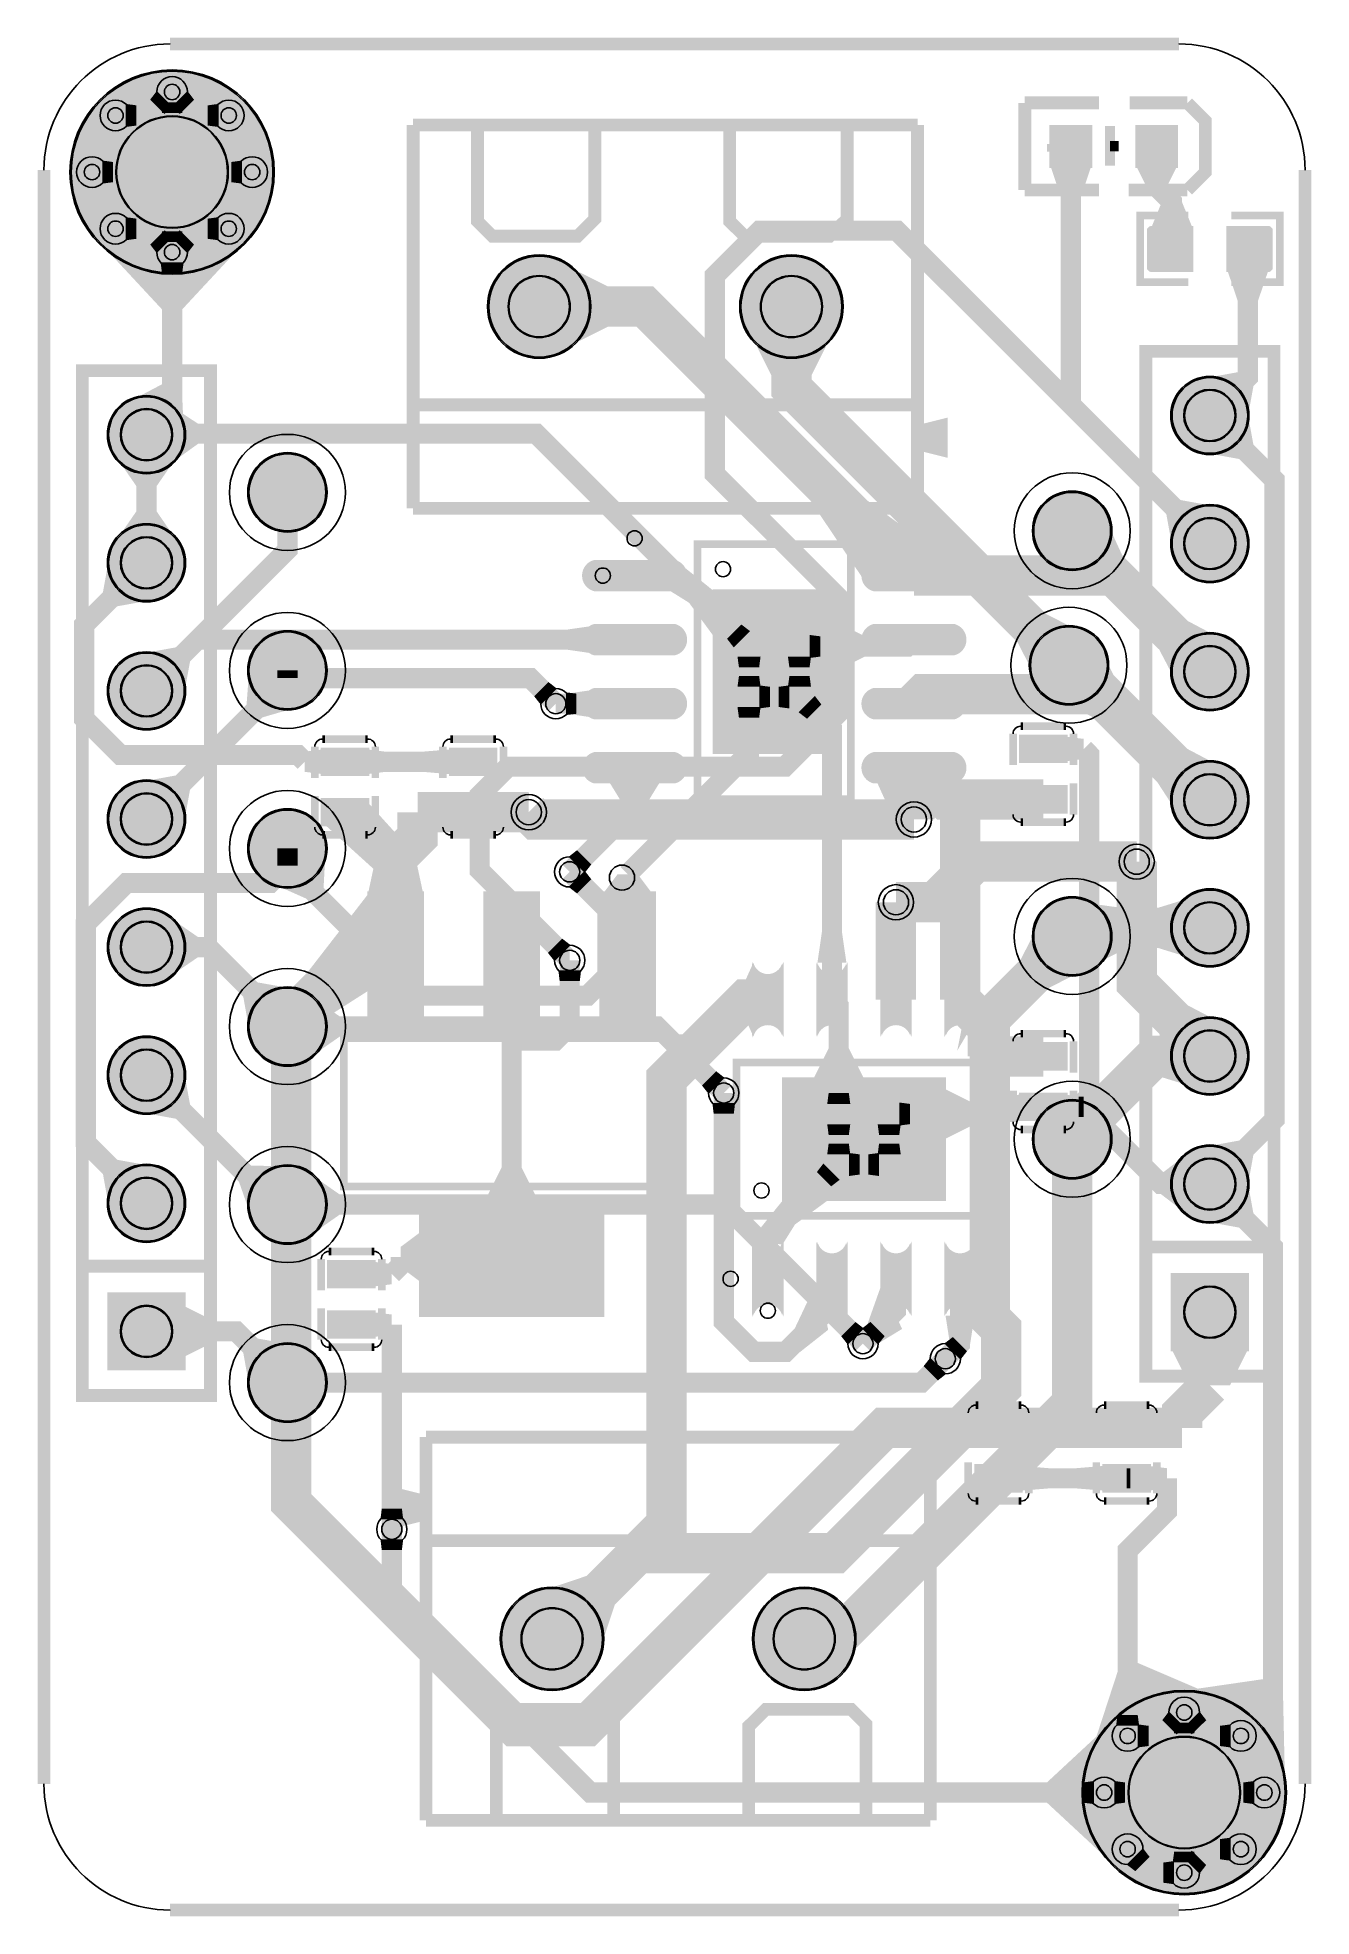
# Model space of a CAD drawing. Header units: millimetres. Extents: x -0.1 to 25.1, y -37.1 to 0.1.
import ezdxf

# ---------------------------------------------------------------- set-up
doc = ezdxf.new("R2010")
doc.units = ezdxf.units.MM
for name, color, linetype, true_color in [('BoardOutLine', 7, 'Continuous', 0xff00ff), ('BottomLayer', 7, 'Continuous', 0x0000ff), ('BottomPasteMaskLayer', 7, 'Continuous', 0x800000), ('BottomSilkLayer', 7, 'Continuous', 0x66cc33), ('BottomSolderMaskLayer', 7, 'Continuous', 0xaa00ff), ('Document', 7, 'Continuous', 0xffffff), ('Hole', 7, 'Continuous', 0x222222), ('Multi-Layer', 7, 'Continuous', 0xc0c0c0), ('TopLayer', 7, 'Continuous', 0xff0000), ('TopPasteMaskLayer', 7, 'Continuous', 0x808080), ('TopSilkLayer', 7, 'Continuous', 0xffcc00), ('TopSolderMaskLayer', 7, 'Continuous', 0x800080)]:
    doc.layers.add(name, color=color, linetype=linetype, true_color=true_color)

msp = doc.modelspace()

# ---------------------------------------------------------------- hatches: boundary and pattern name
at = {"layer": 'BottomLayer'}
for points in [[(2.559, -1.256), (2.236, -0.933), (2.105, -1.104), (2.388, -1.387)], [(2.844, -0.933), (2.521, -1.256), (2.692, -1.387), (2.975, -1.104)], [(1.619, -1.646), (1.619, -1.188), (1.832, -1.217), (1.832, -1.617)], [(3.461, -1.646), (3.461, -1.188), (3.248, -1.217), (3.248, -1.617)], [(1.154, -2.769), (1.154, -2.311), (1.367, -2.34), (1.367, -2.74)], [(3.926, -2.769), (3.926, -2.311), (3.713, -2.34), (3.713, -2.74)], [(1.619, -3.892), (1.619, -3.434), (1.832, -3.463), (1.832, -3.863)], [(2.559, -3.824), (2.236, -4.147), (2.105, -3.976), (2.388, -3.693)], [(2.844, -4.147), (2.521, -3.824), (2.692, -3.693), (2.975, -3.976)], [(3.461, -3.892), (3.461, -3.434), (3.248, -3.463), (3.248, -3.863)], [(4.04, -3.863), (1.04, -3.863), (2.34, -5.263), (2.74, -5.263)], [(2.311, -4.33), (2.769, -4.33), (2.74, -4.543), (2.34, -4.543)], [(15.568, -5.868), (14.068, -5.868), (14.418, -6.568), (15.218, -6.568)], [(2.767, -7.597), (1.791, -7.037), (2.34, -6.747), (2.74, -6.976)], [(2.539, -8.299), (2.517, -7.175), (3.049, -7.526), (3.057, -7.926)], [(4.064, -8.89, 1), (5.588, -8.89, 1)], [(19.622, -9.652, 1), (21.146, -9.652, 1)], [(20.303, -10.41), (21.145, -9.637), (21.38, -10.146), (20.79, -10.687)], [(13.997, -11.642), (13.674, -11.965), (13.543, -11.794), (13.826, -11.511)], [(19.559, -12.367), (20.368, -11.558), (19.869, -11.303), (19.304, -11.868)], [(22.365, -12.493), (23.161, -11.697), (22.675, -11.441), (22.109, -12.007)], [(4.064, -12.421, 1), (5.588, -12.421, 1)], [(19.558, -12.319, 1), (21.082, -12.319, 1)], [(20.272, -13.079), (21.081, -12.271), (21.336, -12.77), (20.771, -13.335)], [(4.952, -13.172), (4.065, -12.452), (4.016, -13.1), (4.329, -13.353)], [(10.167, -12.782), (9.849, -13.1), (9.718, -12.934), (10.001, -12.651)], [(14.179, -13.175), (14.179, -12.718), (14.393, -12.746), (14.393, -13.146)], [(14.776, -13.175), (14.776, -12.718), (14.563, -12.746), (14.563, -13.146)], [(23.095, -14.236), (22.373, -15.099), (22.073, -14.638), (22.589, -14.022)], [(1.985, -14.618), (2.781, -15.414), (2.895, -14.786), (2.613, -14.504)], [(4.064, -15.951, 1), (5.588, -15.951, 1)], [(5.112, -16.658), (4.089, -16.146), (4.295, -16.543), (4.672, -16.731)], [(5.577, -16.083), (4.602, -16.68), (5.192, -16.943), (5.543, -16.728)], [(10.721, -16.396), (10.402, -16.715), (10.569, -16.845), (10.851, -16.563)], [(19.622, -17.695, 1), (21.146, -17.695, 1)], [(20.974, -18.177), (20.787, -17.049), (21.341, -17.126), (21.473, -17.926)], [(22.618, -18.088), (22.618, -16.964), (22.093, -17.126), (22.093, -17.926)], [(2.528, -18.469), (2.528, -17.345), (3.053, -17.707), (3.053, -18.107)], [(10.441, -17.869), (10.124, -18.189), (9.992, -18.023), (10.274, -17.739)], [(19.623, -17.648), (20.431, -18.456), (19.933, -18.712), (19.367, -18.146)], [(4.065, -19.53), (4.874, -18.721), (4.234, -18.607), (3.951, -18.89)], [(4.064, -19.482, 1), (5.588, -19.482, 1)], [(5.33, -20.053), (5.33, -18.91), (5.863, -19.282), (5.863, -19.682)], [(22.618, -20.628), (22.618, -19.504), (22.093, -19.666), (22.093, -20.466)], [(1.985, -21.196), (2.781, -20.4), (2.895, -21.028), (2.613, -21.31)], [(13.495, -20.501), (13.177, -20.819), (13.046, -20.653), (13.329, -20.37)], [(19.622, -21.717, 1), (21.146, -21.717, 1)], [(1.283, -23.034), (2.079, -22.238), (1.451, -22.124), (1.169, -22.406)], [(4.755, -22.254), (4.082, -23.178), (3.868, -22.566), (4.106, -22.238)], [(4.064, -23.012, 1), (5.588, -23.012, 1)], [(15.958, -22.446), (15.958, -21.989), (16.171, -22.017), (16.171, -22.417)], [(16.555, -22.446), (16.555, -21.989), (16.341, -22.017), (16.341, -22.417)], [(5.33, -23.584), (5.33, -22.441), (5.863, -22.812), (5.863, -23.212)], [(2.782, -25.027), (2.782, -26.027), (3.382, -25.727), (3.382, -25.327)], [(4.065, -26.591), (4.874, -25.782), (4.234, -25.668), (3.951, -25.951)], [(16.254, -25.47), (15.936, -25.789), (15.805, -25.622), (16.088, -25.34)], [(4.064, -26.543, 1), (5.588, -26.543, 1)], [(17.888, -26.368), (17.57, -26.05), (17.439, -26.216), (17.722, -26.499)], [(6.671, -29.649), (7.121, -29.649), (7.096, -29.859), (6.696, -29.859)], [(22.625, -33.387), (22.302, -33.064), (22.171, -33.235), (22.454, -33.518)], [(22.91, -33.064), (22.587, -33.387), (22.758, -33.518), (23.041, -33.235)], [(21.283, -36.171), (21.283, -33.171), (19.883, -34.471), (19.883, -34.871)], [(21.685, -33.777), (21.685, -33.319), (21.898, -33.348), (21.898, -33.748)], [(23.527, -33.777), (23.527, -33.319), (23.314, -33.348), (23.314, -33.748)], [(20.816, -34.9), (20.816, -34.442), (20.603, -34.471), (20.603, -34.871)], [(21.22, -34.9), (21.22, -34.442), (21.433, -34.471), (21.433, -34.871)], [(23.992, -34.9), (23.992, -34.442), (23.779, -34.471), (23.779, -34.871)], [(23.527, -36.023), (23.527, -35.565), (23.314, -35.594), (23.314, -35.994)], [(21.787, -35.775), (21.464, -36.098), (21.635, -36.229), (21.918, -35.946)], [(22.404, -36.488), (22.404, -36.03), (22.191, -36.059), (22.191, -36.459)], [(22.91, -36.278), (22.587, -35.955), (22.758, -35.824), (23.041, -36.107)]]:
    msp.add_hatch(color=256, dxfattribs=at).paths.add_polyline_path(points)
at = {"layer": 'BottomPasteMaskLayer'}
for points in [[(4.064, -8.89, 1), (5.588, -8.89, 1)], [(19.622, -9.652, 1), (21.146, -9.652, 1)], [(4.064, -12.421, 1), (5.588, -12.421, 1)], [(19.558, -12.319, 1), (21.082, -12.319, 1)], [(4.064, -15.951, 1), (5.588, -15.951, 1)], [(19.622, -17.695, 1), (21.146, -17.695, 1)], [(4.064, -19.482, 1), (5.588, -19.482, 1)], [(19.622, -21.717, 1), (21.146, -21.717, 1)], [(4.064, -23.012, 1), (5.588, -23.012, 1)], [(4.064, -26.543, 1), (5.588, -26.543, 1)]]:
    msp.add_hatch(color=256, dxfattribs=at).paths.add_polyline_path(points)
at = {"layer": 'BottomSolderMaskLayer'}
for points in [[(0.515, -2.54, 1), (4.565, -2.54, 1)], [(2.235, -0.952, 1), (2.845, -0.952, 1)], [(1.112, -1.417, 1), (1.722, -1.417, 1)], [(3.358, -1.417, 1), (3.968, -1.417, 1)], [(0.647, -2.54, 1), (1.257, -2.54, 1)], [(3.823, -2.54, 1), (4.433, -2.54, 1)], [(1.112, -3.663, 1), (1.722, -3.663, 1)], [(3.358, -3.663, 1), (3.968, -3.663, 1)], [(2.235, -4.128, 1), (2.845, -4.128, 1)], [(8.793, -5.207, 1), (10.844, -5.207, 1)], [(13.793, -5.207, 1), (15.844, -5.207, 1)], [(22.339, -7.366, 1), (23.889, -7.366, 1)], [(1.257, -7.747, 1), (2.807, -7.747, 1)], [(4.039, -8.89, 1), (5.613, -8.89, 1)], [(19.596, -9.652, 1), (21.171, -9.652, 1)], [(22.339, -9.906, 1), (23.889, -9.906, 1)], [(1.257, -10.287, 1), (2.807, -10.287, 1)], [(19.533, -12.319, 1), (21.107, -12.319, 1)], [(4.039, -12.421, 1), (5.613, -12.421, 1)], [(22.339, -12.446, 1), (23.889, -12.446, 1)], [(1.257, -12.827, 1), (2.807, -12.827, 1)], [(22.339, -14.986, 1), (23.889, -14.986, 1)], [(1.257, -15.367, 1), (2.807, -15.367, 1)], [(4.039, -15.951, 1), (5.613, -15.951, 1)], [(22.339, -17.526, 1), (23.889, -17.526, 1)], [(1.257, -17.907, 1), (2.807, -17.907, 1)], [(19.596, -17.695, 1), (21.171, -17.695, 1)], [(4.039, -19.482, 1), (5.613, -19.482, 1)], [(22.339, -20.066, 1), (23.889, -20.066, 1)], [(1.257, -20.447, 1), (2.807, -20.447, 1)], [(19.596, -21.717, 1), (21.171, -21.717, 1)], [(22.339, -22.606, 1), (23.889, -22.606, 1)], [(1.257, -22.987, 1), (2.807, -22.987, 1)], [(4.039, -23.012, 1), (5.613, -23.012, 1)], [(22.339, -25.921), (22.339, -24.371), (23.889, -24.371), (23.889, -25.921)], [(1.257, -26.302), (1.257, -24.752), (2.807, -24.752), (2.807, -26.302)], [(4.039, -26.543, 1), (5.613, -26.543, 1)], [(9.047, -31.623, 1), (11.098, -31.623, 1)], [(14.047, -31.623, 1), (16.098, -31.623, 1)], [(20.581, -34.671, 1), (24.631, -34.671, 1)], [(22.301, -33.083, 1), (22.911, -33.083, 1)], [(21.178, -33.548, 1), (21.788, -33.548, 1)], [(23.424, -33.548, 1), (24.034, -33.548, 1)], [(20.713, -34.671, 1), (21.323, -34.671, 1)], [(23.889, -34.671, 1), (24.499, -34.671, 1)], [(21.178, -35.794, 1), (21.788, -35.794, 1)], [(23.424, -35.794, 1), (24.034, -35.794, 1)], [(22.301, -36.259, 1), (22.911, -36.259, 1)]]:
    msp.add_hatch(color=256, dxfattribs=at).paths.add_polyline_path(points)
at = {"layer": 'Document'}
for points in [[(8.548, -1.524), (8.548, -3.556), (8.802, -3.81), (10.707, -3.81), (10.961, -3.556), (10.961, -1.524), (10.834, -1.524), (10.834, -3.429), (10.58, -3.683), (8.929, -3.683), (8.675, -3.429), (8.675, -1.524)], [(13.548, -1.524), (13.548, -3.556), (13.802, -3.81), (15.707, -3.81), (15.961, -3.556), (15.961, -1.524), (15.834, -1.524), (15.834, -3.429), (15.58, -3.683), (13.929, -3.683), (13.675, -3.429), (13.675, -1.524)], [(20.273, -1.757), (20.273, -2.417), (20.121, -2.417), (20.121, -1.757)], [(20.549, -2.134), (19.888, -2.134), (19.888, -1.981), (20.549, -1.981)], [(22.402, -2.082), (21.742, -2.082), (21.742, -1.929), (22.402, -1.929)], [(17.318, -7.557), (17.918, -7.407), (17.918, -8.207), (17.318, -8.057)], [(7.572, -29.273), (6.972, -29.423), (6.972, -28.623), (7.572, -28.773)], [(11.342, -35.306), (11.342, -33.274), (11.088, -33.02), (9.183, -33.02), (8.929, -33.274), (8.929, -35.306), (9.056, -35.306), (9.056, -33.401), (9.31, -33.147), (10.961, -33.147), (11.215, -33.401), (11.215, -35.306)], [(16.342, -35.306), (16.342, -33.274), (16.088, -33.02), (14.183, -33.02), (13.929, -33.274), (13.929, -35.306), (14.056, -35.306), (14.056, -33.401), (14.31, -33.147), (15.961, -33.147), (16.215, -33.401), (16.215, -35.306)]]:
    msp.add_hatch(color=256, dxfattribs=at).paths.add_polyline_path(points)
at = {"layer": 'Multi-Layer'}
for points in [[(0.54, -2.54, 1), (4.54, -2.54, 1)], [(2.235, -0.952, 1), (2.845, -0.952, 1)], [(1.112, -1.417, 1), (1.722, -1.417, 1)], [(3.358, -1.417, 1), (3.968, -1.417, 1)], [(0.647, -2.54, 1), (1.257, -2.54, 1)], [(3.823, -2.54, 1), (4.433, -2.54, 1)], [(1.112, -3.663, 1), (1.722, -3.663, 1)], [(3.358, -3.663, 1), (3.968, -3.663, 1)], [(2.235, -4.128, 1), (2.845, -4.128, 1)], [(8.818, -5.207, 1), (10.818, -5.207, 1)], [(13.818, -5.207, 1), (15.818, -5.207, 1)], [(22.364, -7.366, 1), (23.864, -7.366, 1)], [(1.282, -7.747, 1), (2.782, -7.747, 1)], [(22.364, -9.906, 1), (23.864, -9.906, 1)], [(1.282, -10.287, 1), (2.782, -10.287, 1)], [(22.364, -12.446, 1), (23.864, -12.446, 1)], [(1.282, -12.827, 1), (2.782, -12.827, 1)], [(22.364, -14.986, 1), (23.864, -14.986, 1)], [(1.282, -15.367, 1), (2.782, -15.367, 1)], [(22.364, -17.526, 1), (23.864, -17.526, 1)], [(1.282, -17.907, 1), (2.782, -17.907, 1)], [(22.364, -20.066, 1), (23.864, -20.066, 1)], [(1.282, -20.447, 1), (2.782, -20.447, 1)], [(22.364, -22.606, 1), (23.864, -22.606, 1)], [(1.282, -22.987, 1), (2.782, -22.987, 1)], [(22.364, -25.896), (22.364, -24.396), (23.864, -24.396), (23.864, -25.896)], [(1.282, -26.277), (1.282, -24.777), (2.782, -24.777), (2.782, -26.277)], [(9.072, -31.623, 1), (11.072, -31.623, 1)], [(14.072, -31.623, 1), (16.072, -31.623, 1)], [(20.606, -34.671, 1), (24.606, -34.671, 1)], [(22.301, -33.083, 1), (22.911, -33.083, 1)], [(21.178, -33.548, 1), (21.788, -33.548, 1)], [(23.424, -33.548, 1), (24.034, -33.548, 1)], [(20.713, -34.671, 1), (21.323, -34.671, 1)], [(23.889, -34.671, 1), (24.499, -34.671, 1)], [(21.178, -35.794, 1), (21.788, -35.794, 1)], [(23.424, -35.794, 1), (24.034, -35.794, 1)], [(22.301, -36.259, 1), (22.911, -36.259, 1)]]:
    msp.add_hatch(color=256, dxfattribs=at).paths.add_polyline_path(points)
at = {"layer": 'TopLayer'}
for points in [[(2.311, -1.154), (2.769, -1.154), (2.74, -1.367), (2.34, -1.367)], [(20.758, -1.632), (20.758, -2.432), (19.958, -2.432), (19.958, -1.632)], [(22.46, -1.632), (22.46, -2.432), (21.66, -2.432), (21.66, -1.632)], [(20.758, -2.432), (19.958, -2.432), (20.158, -3.032), (20.558, -3.032)], [(22.46, -2.432), (21.66, -2.432), (21.86, -2.833), (22.26, -2.833)], [(21.957, -3.632), (22.764, -3.632), (22.561, -3.133), (22.161, -3.133)], [(2.311, -3.926), (2.769, -3.926), (2.74, -3.713), (2.34, -3.713)], [(22.764, -3.632), (22.764, -4.496), (21.958, -4.496), (21.958, -3.632)], [(23.464, -3.632), (23.464, -4.496), (24.27, -4.496), (24.27, -3.632)], [(10.48, -5.957), (10.48, -4.457), (11.18, -4.807), (11.18, -5.607)], [(23.464, -4.496), (24.271, -4.496), (24.067, -5.096), (23.667, -5.096)], [(23.067, -6.617), (23.863, -7.413), (23.977, -6.785), (23.695, -6.503)], [(23.067, -8.115), (23.863, -7.319), (23.977, -7.947), (23.695, -8.229)], [(2.594, -8.243), (1.47, -8.243), (1.832, -8.768), (2.232, -8.768)], [(2.594, -9.791), (1.47, -9.791), (1.832, -9.266), (2.232, -9.266)], [(16.234, -10.597), (17.96, -10.254), (16.326, -9.054), (15.194, -9.054)], [(22.365, -9.953), (23.161, -9.157), (22.533, -9.043), (22.251, -9.325)], [(1.283, -10.24), (2.079, -11.036), (1.451, -11.15), (1.169, -10.868)], [(12.441, -10.254, -0.785398), (12.441, -10.828), (10.977, -10.828, -0.785398), (10.977, -10.254)], [(12.495, -10.259), (12.386, -10.828), (12.895, -11.146), (13.106, -10.791)], [(13.278, -11.746), (13.278, -10.846), (12.678, -10.363), (12.678, -10.929)], [(17.979, -10.254, -0.785398), (17.979, -10.828), (16.515, -10.828, -0.785398), (16.515, -10.254)], [(15.678, -10.846), (15.678, -14.046), (13.278, -14.046), (13.278, -10.846)], [(10.977, -12.098), (10.977, -11.524), (10.377, -11.611), (10.377, -12.011)], [(12.441, -11.524, -0.785398), (12.441, -12.098), (10.977, -12.098, -0.785398), (10.977, -11.524)], [(13.997, -11.642), (13.674, -11.965), (13.543, -11.794), (13.826, -11.511)], [(15.678, -11.446), (15.678, -12.446), (16.278, -12.146), (16.278, -11.746)], [(17.979, -11.524, -0.785398), (17.979, -12.098), (16.515, -12.098, -0.785398), (16.515, -11.524)], [(22.365, -12.493), (23.161, -11.697), (22.675, -11.441), (22.109, -12.007)], [(15.179, -12.175), (15.179, -11.718), (15.393, -11.746), (15.393, -12.146)], [(1.985, -12.078), (2.781, -12.874), (2.895, -12.246), (2.613, -11.964)], [(13.749, -12.148), (14.206, -12.148), (14.178, -12.361), (13.778, -12.361)], [(14.749, -12.148), (15.206, -12.148), (15.178, -12.361), (14.778, -12.361)], [(13.749, -12.745), (14.206, -12.745), (14.178, -12.531), (13.778, -12.531)], [(14.749, -12.745), (15.206, -12.745), (15.178, -12.531), (14.778, -12.531)], [(10.347, -13.306), (10.347, -12.856), (10.557, -12.881), (10.557, -13.281)], [(10.977, -13.368), (10.977, -12.794), (10.377, -12.881), (10.377, -13.281)], [(12.441, -12.794, -0.785398), (12.441, -13.368), (10.977, -13.368, -0.785398), (10.977, -12.794)], [(15.282, -12.927), (14.959, -13.25), (15.13, -13.381), (15.413, -13.098)], [(17.979, -12.794, -0.785398), (17.979, -13.368), (16.515, -13.368, -0.785398), (16.515, -12.794)], [(13.749, -13.148), (14.206, -13.148), (14.178, -13.361), (13.778, -13.361)], [(20.212, -13.728), (20.212, -14.228), (19.412, -14.228), (19.412, -13.728)], [(20.211, -13.729), (20.211, -14.229), (20.613, -14.178), (20.613, -13.778)], [(5.568, -14.483), (5.568, -13.983), (5.169, -14.032), (5.169, -14.432)], [(5.569, -14.482), (5.569, -13.982), (6.369, -13.982), (6.369, -14.482)], [(6.368, -13.983), (6.368, -14.483), (6.77, -14.432), (6.77, -14.032)], [(8.108, -14.483), (8.108, -13.983), (7.508, -14.032), (7.508, -14.432)], [(8.909, -13.982), (8.909, -14.482), (8.109, -14.482), (8.109, -13.982)], [(12.441, -14.064, -0.785398), (12.441, -14.638), (10.977, -14.638, -0.785398), (10.977, -14.064)], [(14.478, -14.046), (13.478, -14.046), (13.778, -14.055), (14.178, -14.055)], [(17.979, -14.064, -0.785398), (17.979, -14.638), (16.515, -14.638, -0.785398), (16.515, -14.064)], [(22.365, -15.033), (23.161, -14.237), (22.675, -13.981), (22.109, -14.547)], [(18.261, -14.295), (16.534, -14.638), (17.309, -14.978), (18.157, -14.695)], [(12.209, -14.638), (11.209, -14.638), (11.509, -15.127), (11.909, -15.127)], [(17.979, -14.638), (16.515, -14.638), (16.847, -15.375), (17.647, -15.375)], [(20.212, -14.728), (20.212, -15.228), (19.412, -15.228), (19.412, -14.728)], [(6.368, -14.981), (5.568, -15.481), (6.491, -16.319), (7.187, -15.884)], [(5.569, -15.482), (5.569, -14.982), (6.369, -14.982), (6.369, -15.482)], [(8.909, -14.982), (8.909, -15.482), (8.109, -15.482), (8.109, -14.982)], [(10.721, -16.434), (10.402, -16.116), (10.569, -15.985), (10.851, -16.268)], [(6.421, -16.862), (7.521, -16.862), (7.371, -16.161), (6.571, -16.161)], [(11.071, -16.862), (12.071, -16.862), (11.771, -16.462), (11.371, -16.462)], [(6.421, -18.778), (6.421, -16.862), (5.221, -18.412), (5.221, -19.544)], [(6.421, -19.362), (6.421, -16.862), (7.521, -16.862), (7.521, -19.362)], [(8.721, -19.362), (8.721, -16.862), (9.821, -16.862), (9.821, -19.362)], [(11.021, -19.362), (11.021, -16.862), (12.121, -16.862), (12.121, -19.362)], [(15.908, -18.216), (15.334, -18.216), (15.421, -17.616), (15.821, -17.616)], [(14.064, -19.68), (14.064, -18.216), (13.914, -18.548), (13.914, -19.348)], [(14.638, -18.216, -0.785398), (14.064, -18.216), (14.064, -19.68, -0.785398), (14.638, -19.68)], [(15.908, -18.216, -0.785398), (15.334, -18.216), (15.334, -19.68, -0.785398), (15.908, -19.68)], [(17.178, -18.216, -0.785398), (16.604, -18.216), (16.604, -19.68, -0.785398), (17.178, -19.68)], [(18.448, -18.216, -0.785398), (17.874, -18.216), (17.874, -19.68, -0.785398), (18.448, -19.68)], [(18.105, -19.961), (18.448, -18.235), (18.433, -19.405), (18.105, -19.961)], [(10.198, -18.367), (10.648, -18.367), (10.623, -18.577), (10.223, -18.577)], [(18.429, -19.781), (18.433, -19.405), (18.712, -18.933), (18.429, -19.781)], [(9.771, -19.362), (8.771, -19.362), (9.071, -19.763), (9.471, -19.763)], [(9.771, -19.362), (8.771, -19.362), (9.071, -19.763), (9.471, -19.763)], [(22.365, -20.113), (23.161, -19.317), (22.675, -19.061), (22.109, -19.627)], [(15.256, -20.517), (16.256, -20.517), (15.956, -19.917), (15.556, -19.917)], [(19.412, -20.324), (19.412, -19.824), (20.212, -19.824), (20.212, -20.324)], [(14.656, -20.517), (17.856, -20.517), (17.856, -22.917), (14.656, -22.917)], [(15.528, -21.016), (15.985, -21.016), (15.956, -20.802), (15.556, -20.802)], [(17.856, -20.717), (17.856, -21.717), (18.456, -21.417), (18.456, -21.017)], [(19.413, -21.323), (19.413, -20.823), (19.012, -20.874), (19.012, -21.274)], [(19.412, -21.324), (19.412, -20.824), (20.212, -20.824), (20.212, -21.324)], [(20.213, -20.823), (20.213, -21.323), (20.512, -21.274), (20.512, -20.874)], [(13.251, -20.998), (13.701, -20.998), (13.676, -21.208), (13.276, -21.208)], [(16.958, -21.446), (16.958, -20.989), (17.171, -21.017), (17.171, -21.417)], [(15.528, -21.419), (15.985, -21.419), (15.956, -21.632), (15.556, -21.632)], [(16.528, -21.419), (16.985, -21.419), (16.956, -21.632), (16.556, -21.632)], [(15.528, -22.016), (15.985, -22.016), (15.956, -21.802), (15.556, -21.802)], [(16.528, -22.016), (16.985, -22.016), (16.956, -21.802), (16.556, -21.802)], [(23.067, -21.857), (23.863, -22.653), (23.977, -22.025), (23.695, -21.743)], [(8.771, -22.882), (9.771, -22.882), (9.471, -22.282), (9.071, -22.282)], [(15.775, -22.521), (15.452, -22.198), (15.321, -22.369), (15.604, -22.652)], [(22.618, -23.168), (22.618, -22.044), (22.145, -22.406), (22.145, -22.806)], [(23.067, -23.355), (23.863, -22.559), (23.977, -23.187), (23.695, -23.469)], [(7.471, -22.882), (11.071, -22.882), (11.071, -25.222), (7.471, -25.222)], [(14.069, -23.7), (14.638, -23.809), (14.956, -23.3), (14.601, -23.089)], [(15.556, -22.917), (14.656, -22.917), (14.173, -23.517), (14.739, -23.517)], [(7.471, -24.552), (7.471, -23.552), (7.07, -23.852), (7.07, -24.252)], [(14.638, -23.754, -0.785398), (14.064, -23.754), (14.064, -25.218, -0.785398), (14.638, -25.218)], [(15.908, -23.754, -0.785398), (15.334, -23.754), (15.334, -25.218, -0.785398), (15.908, -25.218)], [(17.178, -23.754, -0.785398), (16.604, -23.754), (16.604, -25.218, -0.785398), (17.178, -25.218)], [(18.448, -23.754, -0.785398), (17.874, -23.754), (17.874, -25.218, -0.785398), (18.448, -25.218)], [(6.496, -24.142), (6.496, -24.642), (5.696, -24.642), (5.696, -24.142)], [(6.496, -24.142), (6.496, -24.642), (6.896, -24.592), (6.896, -24.192)], [(15.547, -25.495), (15.334, -24.518), (14.883, -25.471), (14.963, -25.956)], [(17.012, -25.479), (16.604, -24.598), (16.317, -25.406), (16.496, -25.792)], [(6.496, -25.142), (6.496, -25.642), (5.696, -25.642), (5.696, -25.142)], [(6.496, -25.142), (6.496, -25.642), (6.896, -25.592), (6.896, -25.192)], [(18.448, -25.218), (17.874, -25.218), (17.961, -25.777), (18.361, -25.777)], [(16.535, -25.789), (16.217, -25.47), (16.383, -25.34), (16.666, -25.622)], [(18.169, -26.088), (17.85, -25.769), (18.017, -25.639), (18.299, -25.921)], [(23.864, -25.896), (22.364, -25.896), (22.714, -26.597), (23.514, -26.597)], [(19.323, -27.19), (19.323, -27.69), (18.523, -27.69), (18.523, -27.19)], [(21.863, -27.19), (21.863, -27.69), (21.063, -27.69), (21.063, -27.19)], [(19.323, -28.19), (19.323, -28.69), (18.523, -28.69), (18.523, -28.19)], [(19.322, -28.189), (19.322, -28.689), (19.922, -28.64), (19.922, -28.24)], [(21.062, -28.689), (21.062, -28.189), (20.462, -28.24), (20.462, -28.64)], [(21.863, -28.19), (21.863, -28.69), (21.063, -28.69), (21.063, -28.19)], [(21.862, -28.189), (21.862, -28.689), (22.264, -28.64), (22.264, -28.24)], [(6.671, -29.253), (7.121, -29.253), (7.096, -29.043), (6.696, -29.043)], [(10.01, -30.625), (11.07, -31.686), (11.318, -30.943), (10.752, -30.377)], [(23.427, -32.847), (20.694, -34.084), (21.283, -32.281), (21.683, -32.1)], [(24.606, -34.63), (22.315, -32.692), (24.165, -32.423), (24.565, -32.761)], [(21.254, -33.346), (21.712, -33.346), (21.683, -33.133), (21.283, -33.133)], [(22.377, -33.285), (22.835, -33.285), (22.806, -33.498), (22.406, -33.498)], [(24.068, -34.393), (24.485, -34.581), (24.565, -34.383), (24.165, -34.202)], [(22.377, -36.057), (22.835, -36.057), (22.806, -35.844), (22.406, -35.844)]]:
    msp.add_hatch(color=256, dxfattribs=at).paths.add_polyline_path(points)
at = {"layer": 'TopPasteMaskLayer'}
for points in [[(20.758, -1.632), (20.758, -2.432), (19.958, -2.432), (19.958, -1.632)], [(22.46, -1.632), (22.46, -2.432), (21.66, -2.432), (21.66, -1.632)], [(21.919, -4.514), (22.719, -4.514), (22.769, -4.464), (22.769, -4.236), (22.399, -4.236), (22.399, -3.906), (22.769, -3.906), (22.769, -3.664), (22.719, -3.614), (21.919, -3.614), (21.869, -3.664), (21.869, -4.464)], [(23.469, -4.464), (23.469, -4.236), (23.849, -4.236), (23.849, -3.906), (23.469, -3.906), (23.469, -3.664), (23.519, -3.614), (24.309, -3.614), (24.359, -3.664), (24.359, -4.464), (24.309, -4.514), (23.519, -4.514)], [(12.441, -10.254, -0.785398), (12.441, -10.828), (10.977, -10.828, -0.785398), (10.977, -10.254)], [(17.979, -10.254, -0.785398), (17.979, -10.828), (16.515, -10.828, -0.785398), (16.515, -10.254)], [(15.678, -10.846), (15.678, -14.046), (13.278, -14.046), (13.278, -10.846)], [(12.441, -11.524, -0.785398), (12.441, -12.098), (10.977, -12.098, -0.785398), (10.977, -11.524)], [(17.979, -11.524, -0.785398), (17.979, -12.098), (16.515, -12.098, -0.785398), (16.515, -11.524)], [(12.441, -12.794, -0.785398), (12.441, -13.368), (10.977, -13.368, -0.785398), (10.977, -12.794)], [(17.979, -12.794, -0.785398), (17.979, -13.368), (16.515, -13.368, -0.785398), (16.515, -12.794)], [(20.212, -13.728), (20.212, -14.228), (19.412, -14.228), (19.412, -13.728)], [(5.569, -14.482), (5.569, -13.982), (6.369, -13.982), (6.369, -14.482)], [(8.909, -13.982), (8.909, -14.482), (8.109, -14.482), (8.109, -13.982)], [(12.441, -14.064, -0.785398), (12.441, -14.638), (10.977, -14.638, -0.785398), (10.977, -14.064)], [(17.979, -14.064, -0.785398), (17.979, -14.638), (16.515, -14.638, -0.785398), (16.515, -14.064)], [(20.212, -14.728), (20.212, -15.228), (19.412, -15.228), (19.412, -14.728)], [(5.569, -15.482), (5.569, -14.982), (6.369, -14.982), (6.369, -15.482)], [(8.909, -14.982), (8.909, -15.482), (8.109, -15.482), (8.109, -14.982)], [(6.421, -19.362), (6.421, -16.862), (7.521, -16.862), (7.521, -19.362)], [(8.721, -19.362), (8.721, -16.862), (9.821, -16.862), (9.821, -19.362)], [(11.021, -19.362), (11.021, -16.862), (12.121, -16.862), (12.121, -19.362)], [(14.638, -18.216, -0.785398), (14.064, -18.216), (14.064, -19.68, -0.785398), (14.638, -19.68)], [(15.908, -18.216, -0.785398), (15.334, -18.216), (15.334, -19.68, -0.785398), (15.908, -19.68)], [(17.178, -18.216, -0.785398), (16.604, -18.216), (16.604, -19.68, -0.785398), (17.178, -19.68)], [(18.448, -18.216, -0.785398), (17.874, -18.216), (17.874, -19.68, -0.785398), (18.448, -19.68)], [(19.412, -20.324), (19.412, -19.824), (20.212, -19.824), (20.212, -20.324)], [(14.656, -20.517), (17.856, -20.517), (17.856, -22.917), (14.656, -22.917)], [(19.412, -21.324), (19.412, -20.824), (20.212, -20.824), (20.212, -21.324)], [(7.471, -22.882), (11.071, -22.882), (11.071, -25.222), (7.471, -25.222)], [(14.638, -23.754, -0.785398), (14.064, -23.754), (14.064, -25.218, -0.785398), (14.638, -25.218)], [(15.908, -23.754, -0.785398), (15.334, -23.754), (15.334, -25.218, -0.785398), (15.908, -25.218)], [(17.178, -23.754, -0.785398), (16.604, -23.754), (16.604, -25.218, -0.785398), (17.178, -25.218)], [(18.448, -23.754, -0.785398), (17.874, -23.754), (17.874, -25.218, -0.785398), (18.448, -25.218)], [(6.496, -24.142), (6.496, -24.642), (5.696, -24.642), (5.696, -24.142)], [(6.496, -25.142), (6.496, -25.642), (5.696, -25.642), (5.696, -25.142)], [(19.323, -27.19), (19.323, -27.69), (18.523, -27.69), (18.523, -27.19)], [(21.863, -27.19), (21.863, -27.69), (21.063, -27.69), (21.063, -27.19)], [(19.323, -28.19), (19.323, -28.69), (18.523, -28.69), (18.523, -28.19)], [(21.863, -28.19), (21.863, -28.69), (21.063, -28.69), (21.063, -28.19)]]:
    msp.add_hatch(color=256, dxfattribs=at).paths.add_polyline_path(points)
at = {"layer": 'TopSilkLayer'}
for points in [[(17.318, -7.557), (17.918, -7.407), (17.918, -8.207), (17.318, -8.057)], [(7.572, -29.273), (6.972, -29.423), (6.972, -28.623), (7.572, -28.773)]]:
    msp.add_hatch(color=256, dxfattribs=at).paths.add_polyline_path(points)
at = {"layer": 'TopSolderMaskLayer'}
for points in [[(0.515, -2.54, 1), (4.565, -2.54, 1)], [(2.235, -0.952, 1), (2.845, -0.952, 1)], [(1.112, -1.417, 1), (1.722, -1.417, 1)], [(3.358, -1.417, 1), (3.968, -1.417, 1)], [(20.783, -1.607), (20.783, -2.457), (19.933, -2.457), (19.933, -1.607)], [(22.485, -1.607), (22.485, -2.457), (21.635, -2.457), (21.635, -1.607)], [(0.647, -2.54, 1), (1.257, -2.54, 1)], [(3.823, -2.54, 1), (4.433, -2.54, 1)], [(1.112, -3.663, 1), (1.722, -3.663, 1)], [(3.358, -3.663, 1), (3.968, -3.663, 1)], [(22.789, -3.607), (22.789, -4.521), (21.932, -4.521), (21.932, -3.607)], [(23.439, -3.607), (23.439, -4.521), (24.296, -4.521), (24.296, -3.607)], [(2.235, -4.128, 1), (2.845, -4.128, 1)], [(8.793, -5.207, 1), (10.844, -5.207, 1)], [(13.793, -5.207, 1), (15.844, -5.207, 1)], [(22.339, -7.366, 1), (23.889, -7.366, 1)], [(1.257, -7.747, 1), (2.807, -7.747, 1)], [(22.339, -9.906, 1), (23.889, -9.906, 1)], [(1.257, -10.287, 1), (2.807, -10.287, 1)], [(12.506, -10.229, -0.785398), (12.506, -10.853), (10.912, -10.853, -0.785398), (10.912, -10.229)], [(18.044, -10.229, -0.785398), (18.044, -10.853), (16.45, -10.853, -0.785398), (16.45, -10.229)], [(15.697, -10.812), (15.697, -14.08), (13.259, -14.08), (13.259, -10.812)], [(12.506, -11.499, -0.785398), (12.506, -12.123), (10.912, -12.123, -0.785398), (10.912, -11.499)], [(18.044, -11.499, -0.785398), (18.044, -12.123), (16.45, -12.123, -0.785398), (16.45, -11.499)], [(22.339, -12.446, 1), (23.889, -12.446, 1)], [(1.257, -12.827, 1), (2.807, -12.827, 1)], [(12.506, -12.769, -0.785398), (12.506, -13.393), (10.912, -13.393, -0.785398), (10.912, -12.769)], [(18.044, -12.769, -0.785398), (18.044, -13.393), (16.45, -13.393, -0.785398), (16.45, -12.769)], [(20.293, -13.696), (20.293, -14.26), (19.331, -14.26), (19.331, -13.696)], [(5.488, -14.514), (5.488, -13.95), (6.45, -13.95), (6.45, -14.514)], [(8.99, -13.95), (8.99, -14.514), (8.028, -14.514), (8.028, -13.95)], [(12.506, -14.039, -0.785398), (12.506, -14.663), (10.912, -14.663, -0.785398), (10.912, -14.039)], [(18.044, -14.039, -0.785398), (18.044, -14.663), (16.45, -14.663, -0.785398), (16.45, -14.039)], [(22.339, -14.986, 1), (23.889, -14.986, 1)], [(1.257, -15.367, 1), (2.807, -15.367, 1)], [(20.293, -14.696), (20.293, -15.26), (19.331, -15.26), (19.331, -14.696)], [(5.488, -15.514), (5.488, -14.95), (6.45, -14.95), (6.45, -15.514)], [(8.99, -14.95), (8.99, -15.514), (8.028, -15.514), (8.028, -14.95)], [(22.339, -17.526, 1), (23.889, -17.526, 1)], [(1.257, -17.907, 1), (2.807, -17.907, 1)], [(6.41, -19.42), (6.41, -16.804), (7.532, -16.804), (7.532, -19.42)], [(8.71, -19.42), (8.71, -16.804), (9.832, -16.804), (9.832, -19.42)], [(11.01, -19.42), (11.01, -16.804), (12.132, -16.804), (12.132, -19.42)], [(14.663, -18.198, -0.785398), (14.039, -18.198), (14.039, -19.698, -0.785398), (14.663, -19.698)], [(15.933, -18.198, -0.785398), (15.309, -18.198), (15.309, -19.698, -0.785398), (15.933, -19.698)], [(17.203, -18.198, -0.785398), (16.579, -18.198), (16.579, -19.698, -0.785398), (17.203, -19.698)], [(18.473, -18.198, -0.785398), (17.849, -18.198), (17.849, -19.698, -0.785398), (18.473, -19.698)], [(22.339, -20.066, 1), (23.889, -20.066, 1)], [(1.257, -20.447, 1), (2.807, -20.447, 1)], [(19.331, -20.356), (19.331, -19.792), (20.293, -19.792), (20.293, -20.356)], [(14.631, -20.492), (17.881, -20.492), (17.881, -22.942), (14.631, -22.942)], [(19.331, -21.356), (19.331, -20.792), (20.293, -20.792), (20.293, -21.356)], [(22.339, -22.606, 1), (23.889, -22.606, 1)], [(1.257, -22.987, 1), (2.807, -22.987, 1)], [(7.432, -22.866), (11.11, -22.866), (11.11, -25.239), (7.432, -25.239)], [(14.663, -23.736, -0.785398), (14.039, -23.736), (14.039, -25.236, -0.785398), (14.663, -25.236)], [(15.933, -23.736, -0.785398), (15.309, -23.736), (15.309, -25.236, -0.785398), (15.933, -25.236)], [(17.203, -23.736, -0.785398), (16.579, -23.736), (16.579, -25.236, -0.785398), (17.203, -25.236)], [(18.473, -23.736, -0.785398), (17.849, -23.736), (17.849, -25.236, -0.785398), (18.473, -25.236)], [(6.577, -24.11), (6.577, -24.674), (5.614, -24.674), (5.614, -24.11)], [(22.339, -25.921), (22.339, -24.371), (23.889, -24.371), (23.889, -25.921)], [(1.257, -26.302), (1.257, -24.752), (2.807, -24.752), (2.807, -26.302)], [(6.577, -25.11), (6.577, -25.674), (5.614, -25.674), (5.614, -25.11)], [(19.404, -27.158), (19.404, -27.722), (18.442, -27.722), (18.442, -27.158)], [(21.944, -27.158), (21.944, -27.722), (20.982, -27.722), (20.982, -27.158)], [(19.404, -28.158), (19.404, -28.722), (18.442, -28.722), (18.442, -28.158)], [(21.944, -28.158), (21.944, -28.722), (20.982, -28.722), (20.982, -28.158)], [(9.047, -31.623, 1), (11.098, -31.623, 1)], [(14.047, -31.623, 1), (16.098, -31.623, 1)], [(20.581, -34.671, 1), (24.631, -34.671, 1)], [(22.301, -33.083, 1), (22.911, -33.083, 1)], [(21.178, -33.548, 1), (21.788, -33.548, 1)], [(23.424, -33.548, 1), (24.034, -33.548, 1)], [(20.713, -34.671, 1), (21.323, -34.671, 1)], [(23.889, -34.671, 1), (24.499, -34.671, 1)], [(21.178, -35.794, 1), (21.788, -35.794, 1)], [(23.424, -35.794, 1), (24.034, -35.794, 1)], [(22.301, -36.259, 1), (22.911, -36.259, 1)]]:
    msp.add_hatch(color=256, dxfattribs=at).paths.add_polyline_path(points)

# ---------------------------------------------------------------- linework, layer by layer
at = {"layer": 'BoardOutLine', "const_width": 0.254}
for points in [[(2.5, 0), (22.5, 0)], [(0, -34.5), (0, -2.5)], [(25, -2.5), (25, -34.5)], [(22.5, -37), (2.5, -37)]]:
    msp.add_lwpolyline(points, dxfattribs=at)
at = {"layer": 'BoardOutLine'}
for centre, start, end in [((2.5, -2.5), 90, 180), ((22.5, -2.5), 360, 90), ((2.5, -34.5), 180, 270), ((22.5, -34.5), 270, 0)]:
    msp.add_arc(centre, 2.5, start, end, dxfattribs=at)
at = {"layer": 'BottomLayer'}
for points, const_width in [([(1.417, -1.417), (2.075, -1.417), (2.54, -0.952)], 0.4), ([(3.663, -1.417), (3.005, -1.417), (2.54, -0.952)], 0.4), ([(0.952, -2.54), (2.54, -2.54)], 0.4), ([(4.128, -2.54), (2.54, -2.54)], 0.4), ([(1.417, -3.663), (2.075, -3.663), (2.54, -4.128)], 0.4), ([(3.663, -3.663), (3.005, -3.663), (2.54, -4.128)], 0.4), ([(23.114, -9.906), (16.909, -3.701), (14.193, -3.701), (13.299, -4.595), (13.299, -8.524), (15.807, -11.032), (15.807, -13.211), (14.687, -14.331), (9.199, -14.331), (8.637, -14.894), (8.637, -16.385), (10.421, -18.169), (10.423, -18.169)], 0.4), ([(2.54, -7.726), (2.54, -4.128)], 0.4), ([(14.818, -5.207), (14.818, -6.817), (20.32, -12.319)], 0.8), ([(2.54, -7.726), (2.053, -7.726), (2.032, -7.747)], 0.4), ([(13.978, -11.946), (9.758, -7.726), (2.54, -7.726)], 0.4), ([(2.032, -12.827), (4.826, -10.033), (4.826, -8.89)], 0.4), ([(23.114, -12.446), (20.384, -9.716), (20.384, -9.652)], 0.8), ([(23.114, -14.986), (22.987, -14.986), (20.32, -12.319)], 0.8), ([(4.826, -12.573), (4.826, -12.421)], 0.4), ([(2.032, -15.367), (4.826, -12.573)], 0.4), ([(4.826, -12.573), (9.64, -12.573), (10.148, -13.081)], 0.4), ([(13.978, -12.946), (14.978, -12.946)], 0.4), ([(17.247, -15.375), (9.752, -15.375), (9.61, -15.232)], 0.8), ([(4.826, -16.294), (4.826, -15.951)], 0.4), ([(16.891, -17.019), (17.659, -17.019), (18.465, -16.213), (21.663, -16.213)], 0.8), ([(2.032, -22.987), (0.829, -21.784), (0.829, -17.443), (1.635, -16.637), (4.483, -16.637), (4.826, -16.294)], 0.4), ([(4.826, -16.294), (7.402, -18.87), (10.774, -18.87), (11.167, -18.477), (11.167, -17.162), (10.421, -16.415)], 0.4), ([(20.384, -17.695), (20.553, -17.526), (23.114, -17.526)], 0.8), ([(10.072, -31.623), (11.773, -29.922), (15.69, -29.922), (18.977, -26.636), (18.977, -25.483), (18.753, -25.259), (18.753, -19.326), (20.384, -17.695)], 0.8), ([(2.032, -17.907), (3.251, -17.907), (4.826, -19.482)], 0.4), ([(4.826, -19.482), (12.158, -19.482), (13.476, -20.8)], 0.4), ([(23.114, -20.066), (22.034, -20.066), (20.384, -21.717)], 0.8), ([(2.032, -20.447), (4.597, -23.012), (4.826, -23.012)], 0.4), ([(15.072, -31.623), (15.715, -31.623), (20.384, -26.954), (20.384, -21.717)], 0.8), ([(16.756, -22.217), (15.756, -22.217)], 0.4), ([(4.826, -23.012), (13.478, -23.012), (16.236, -25.77)], 0.4), ([(2.032, -25.527), (3.81, -25.527), (4.826, -26.543)], 0.4), ([(4.826, -26.543), (17.395, -26.543), (17.869, -26.069)], 0.4), ([(21.018, -34.671), (10.832, -34.671), (6.896, -30.736), (6.896, -29.451)], 0.4), ([(21.483, -33.548), (22.141, -33.548), (22.606, -33.083)], 0.4), ([(23.729, -33.548), (23.071, -33.548), (22.606, -33.083)], 0.4), ([(21.018, -34.671), (22.606, -34.671)], 0.4), ([(24.194, -34.671), (22.606, -34.671)], 0.4), ([(21.483, -35.794), (21.948, -36.259), (22.606, -36.259)], 0.4), ([(23.729, -35.794), (23.071, -35.794), (22.606, -36.259)], 0.4)]:
    msp.add_lwpolyline(points, dxfattribs=dict(at, const_width=const_width))
for centre in [(4.826, -8.89), (20.384, -9.652), (4.826, -12.421), (20.32, -12.319), (4.826, -15.951), (20.384, -17.695), (4.826, -19.482), (20.384, -21.717), (4.826, -23.012), (4.826, -26.543)]:
    msp.add_circle(centre, 0.762, dxfattribs=at)
at = {"layer": 'BottomPasteMaskLayer'}
for centre in [(4.826, -8.89), (20.384, -9.652), (4.826, -12.421), (20.32, -12.319), (4.826, -15.951), (20.384, -17.695), (4.826, -19.482), (20.384, -21.717), (4.826, -23.012), (4.826, -26.543)]:
    msp.add_circle(centre, 0.762, dxfattribs=at)
at = {"layer": 'BottomSilkLayer'}
for centre in [(4.826, -8.89), (20.384, -9.652), (20.32, -12.319), (4.826, -12.421), (4.826, -15.951), (20.384, -17.695), (4.826, -19.482), (20.384, -21.717), (4.826, -23.012), (4.826, -26.543)]:
    msp.add_circle(centre, 1.15, dxfattribs=at)
at = {"layer": 'BottomSolderMaskLayer'}
for centre, radius in [((2.54, -2.54), 2.025), ((2.54, -0.952), 0.305), ((1.417, -1.417), 0.305), ((2.54, -0.952), 0.153), ((3.663, -1.417), 0.305), ((1.417, -1.417), 0.153), ((2.54, -2.54), 1.114), ((3.663, -1.417), 0.153), ((0.952, -2.54), 0.305), ((4.128, -2.54), 0.305), ((0.952, -2.54), 0.153), ((4.128, -2.54), 0.153), ((1.417, -3.663), 0.305), ((1.417, -3.663), 0.153), ((3.663, -3.663), 0.305), ((3.663, -3.663), 0.153), ((2.54, -4.128), 0.305), ((2.54, -4.128), 0.153), ((9.818, -5.207), 1.025), ((14.818, -5.207), 1.025), ((9.818, -5.207), 0.615), ((14.818, -5.207), 0.615), ((23.114, -7.366), 0.775), ((2.032, -7.747), 0.775), ((23.114, -7.366), 0.517), ((2.032, -7.747), 0.517), ((4.826, -8.89), 0.787), ((20.384, -9.652), 0.787), ((23.114, -9.906), 0.775), ((2.032, -10.287), 0.775), ((23.114, -9.906), 0.517), ((2.032, -10.287), 0.517), ((20.32, -12.319), 0.787), ((4.826, -12.421), 0.787), ((23.114, -12.446), 0.775), ((2.032, -12.827), 0.775), ((23.114, -12.446), 0.517), ((2.032, -12.827), 0.517), ((23.114, -14.986), 0.775), ((23.114, -14.986), 0.517), ((2.032, -15.367), 0.775), ((2.032, -15.367), 0.517), ((4.826, -15.951), 0.787), ((23.114, -17.526), 0.775), ((2.032, -17.907), 0.775), ((20.384, -17.695), 0.787), ((23.114, -17.526), 0.517), ((2.032, -17.907), 0.517), ((4.826, -19.482), 0.787), ((23.114, -20.066), 0.775), ((2.032, -20.447), 0.775), ((23.114, -20.066), 0.517), ((2.032, -20.447), 0.517), ((20.384, -21.717), 0.787), ((23.114, -22.606), 0.775), ((2.032, -22.987), 0.775), ((4.826, -23.012), 0.787), ((23.114, -22.606), 0.517), ((2.032, -22.987), 0.517), ((23.114, -25.146), 0.517), ((2.032, -25.527), 0.517), ((4.826, -26.543), 0.787), ((10.072, -31.623), 1.025), ((15.072, -31.623), 1.025), ((10.072, -31.623), 0.615), ((15.072, -31.623), 0.615), ((22.606, -34.671), 2.025), ((22.606, -33.083), 0.305), ((22.606, -33.083), 0.153), ((21.483, -33.548), 0.305), ((21.483, -33.548), 0.153), ((23.729, -33.548), 0.305), ((23.729, -33.548), 0.153), ((22.606, -34.671), 1.114), ((21.018, -34.671), 0.305), ((21.018, -34.671), 0.153), ((24.194, -34.671), 0.305), ((24.194, -34.671), 0.153), ((21.483, -35.794), 0.305), ((21.483, -35.794), 0.153), ((23.729, -35.794), 0.305), ((23.729, -35.794), 0.153), ((22.606, -36.259), 0.305), ((22.606, -36.259), 0.153)]:
    msp.add_circle(centre, radius, dxfattribs=at)
at = {"layer": 'Document'}
for centre, radius in [((11.078, -10.541), 0.15), ((11.459, -16.53), 0.25), ((14.351, -25.117), 0.15)]:
    msp.add_circle(centre, radius, dxfattribs=at)
at = {"layer": 'Hole'}
for centre, radius in [((10.148, -13.081), 0.2), ((9.61, -15.232), 0.25), ((17.247, -15.375), 0.25), ((21.663, -16.213), 0.25), ((10.421, -16.415), 0.2), ((16.891, -17.019), 0.25), ((10.423, -18.169), 0.2), ((13.476, -20.8), 0.2), ((16.236, -25.77), 0.2), ((17.869, -26.069), 0.2), ((6.896, -29.451), 0.2)]:
    msp.add_circle(centre, radius, dxfattribs=at)
at = {"layer": 'Multi-Layer'}
for centre, radius in [((2.54, -2.54), 2), ((2.54, -0.952), 0.305), ((1.417, -1.417), 0.305), ((2.54, -0.952), 0.153), ((3.663, -1.417), 0.305), ((1.417, -1.417), 0.153), ((2.54, -2.54), 1.1), ((3.663, -1.417), 0.153), ((0.952, -2.54), 0.305), ((4.128, -2.54), 0.305), ((0.952, -2.54), 0.153), ((4.128, -2.54), 0.153), ((1.417, -3.663), 0.305), ((1.417, -3.663), 0.153), ((3.663, -3.663), 0.305), ((3.663, -3.663), 0.153), ((2.54, -4.128), 0.305), ((2.54, -4.128), 0.153), ((9.818, -5.207), 1), ((14.818, -5.207), 1), ((9.818, -5.207), 0.6), ((14.818, -5.207), 0.6), ((23.114, -7.366), 0.75), ((2.032, -7.747), 0.75), ((23.114, -7.366), 0.5), ((2.032, -7.747), 0.5), ((23.114, -9.906), 0.75), ((2.032, -10.287), 0.75), ((23.114, -9.906), 0.5), ((2.032, -10.287), 0.5), ((23.114, -12.446), 0.75), ((2.032, -12.827), 0.75), ((23.114, -12.446), 0.5), ((2.032, -12.827), 0.5), ((10.148, -13.081), 0.3), ((23.114, -14.986), 0.75), ((23.114, -14.986), 0.5), ((2.032, -15.367), 0.75), ((2.032, -15.367), 0.5), ((9.61, -15.232), 0.35), ((17.247, -15.375), 0.35), ((21.663, -16.213), 0.35), ((10.421, -16.415), 0.3), ((16.891, -17.019), 0.35), ((23.114, -17.526), 0.75), ((23.114, -17.526), 0.5), ((2.032, -17.907), 0.75), ((2.032, -17.907), 0.5), ((10.423, -18.169), 0.3), ((23.114, -20.066), 0.75), ((2.032, -20.447), 0.75), ((23.114, -20.066), 0.5), ((2.032, -20.447), 0.5), ((13.476, -20.8), 0.3), ((23.114, -22.606), 0.75), ((2.032, -22.987), 0.75), ((23.114, -22.606), 0.5), ((2.032, -22.987), 0.5), ((23.114, -25.146), 0.5), ((2.032, -25.527), 0.5), ((16.236, -25.77), 0.3), ((17.869, -26.069), 0.3), ((6.896, -29.451), 0.3), ((10.072, -31.623), 1), ((15.072, -31.623), 1), ((10.072, -31.623), 0.6), ((15.072, -31.623), 0.6), ((22.606, -34.671), 2), ((22.606, -33.083), 0.305), ((22.606, -33.083), 0.153), ((21.483, -33.548), 0.305), ((21.483, -33.548), 0.153), ((23.729, -33.548), 0.305), ((23.729, -33.548), 0.153), ((22.606, -34.671), 1.1), ((21.018, -34.671), 0.305), ((21.018, -34.671), 0.153), ((24.194, -34.671), 0.305), ((24.194, -34.671), 0.153), ((21.483, -35.794), 0.305), ((21.483, -35.794), 0.153), ((23.729, -35.794), 0.305), ((23.729, -35.794), 0.153), ((22.606, -36.259), 0.305), ((22.606, -36.259), 0.153)]:
    msp.add_circle(centre, radius, dxfattribs=at)
at = {"layer": 'TopLayer'}
for points, const_width in [([(2.54, -0.952), (2.54, -2.54)], 0.4), ([(23.114, -9.906), (20.358, -7.15), (20.358, -2.032)], 0.4), ([(22.06, -2.032), (22.06, -2.832)], 0.4), ([(2.54, -4.128), (2.54, -2.54)], 0.4), ([(22.36, -4.064), (22.36, -3.134), (22.06, -2.832)], 0.4), ([(23.114, -7.366), (23.868, -6.612), (23.868, -4.064)], 0.4), ([(9.82, -5.207), (11.913, -5.207), (17.247, -10.541)], 0.8), ([(23.114, -7.366), (24.396, -8.648), (24.396, -21.324), (23.114, -22.606)], 0.4), ([(2.032, -7.747), (2.032, -10.287)], 0.4), ([(2.032, -10.287), (0.798, -11.521), (0.798, -13.381), (1.515, -14.097), (5.034, -14.097), (5.169, -14.232)], 0.4), ([(13.978, -11.946), (12.573, -10.541), (11.709, -10.541)], 0.4), ([(17.247, -10.541), (21.209, -10.541), (23.114, -12.446)], 0.8), ([(11.709, -11.811), (3.048, -11.811), (2.032, -12.827)], 0.4), ([(13.978, -12.946), (13.978, -11.946)], 0.4), ([(14.978, -11.946), (17.112, -11.946), (17.247, -11.811)], 0.4), ([(14.978, -12.446), (14.978, -11.946)], 0.4), ([(14.978, -12.446), (14.478, -12.446)], 0.4), ([(14.978, -12.946), (14.978, -12.446)], 0.4), ([(17.247, -13.081), (17.437, -12.891), (21.019, -12.891), (23.114, -14.986)], 0.8), ([(11.709, -13.081), (10.147, -13.081)], 0.4), ([(11.57, -16.462), (13.978, -14.054), (13.978, -12.946)], 0.4), ([(14.978, -12.946), (15.621, -13.589), (15.621, -18.948)], 0.4), ([(19.812, -13.978), (20.612, -13.978)], 0.4), ([(20.513, -21.074), (20.722, -20.864), (20.722, -14.088), (20.613, -13.978)], 0.4), ([(5.969, -14.232), (5.169, -14.232)], 0.4), ([(5.969, -14.232), (6.769, -14.232)], 0.4), ([(8.509, -14.232), (6.769, -14.232), (6.769, -14.232)], 0.4), ([(10.422, -16.416), (11.709, -15.128), (11.709, -14.351)], 0.4), ([(17.247, -14.351), (17.874, -14.978), (18.161, -14.978)], 0.8), ([(17.247, -14.351), (17.247, -15.375)], 0.8), ([(6.972, -16.162), (6.899, -16.162), (5.969, -15.232)], 0.8), ([(7.408, -15.232), (7.408, -15.724), (6.971, -16.162)], 0.8), ([(8.235, -15.232), (7.409, -15.232)], 0.8), ([(8.234, -15.232), (8.509, -15.232)], 0.8), ([(8.509, -15.232), (9.609, -15.232)], 0.8), ([(18.161, -14.978), (18.161, -18.948)], 0.8), ([(18.161, -14.978), (19.812, -14.978)], 0.8), ([(6.972, -17.229), (6.972, -16.162)], 0.8), ([(23.114, -20.066), (21.663, -18.615), (21.663, -16.213)], 0.8), ([(11.57, -18.113), (11.57, -16.462)], 0.4), ([(16.891, -18.948), (16.891, -17.018)], 0.8), ([(6.972, -17.229), (4.9, -19.299), (4.9, -28.92), (9.332, -33.353), (10.754, -33.353), (16.665, -27.44), (18.923, -27.44)], 0.8), ([(6.971, -18.112), (6.971, -17.228)], 0.8), ([(9.271, -18.113), (9.271, -19.764)], 0.4), ([(9.271, -18.113), (9.271, -19.764)], 0.4), ([(9.271, -19.763), (10.134, -19.763), (10.423, -19.473), (10.423, -18.169)], 0.4), ([(14.351, -18.948), (13.914, -18.948), (12.339, -20.521), (12.339, -29.355), (10.074, -31.623)], 0.8), ([(18.161, -18.948), (18.712, -19.5), (18.712, -20.074)], 0.8), ([(15.756, -21.217), (15.756, -19.083), (15.621, -18.948)], 0.4), ([(8.171, -24.051), (9.271, -22.951), (9.271, -19.764)], 0.4), ([(19.812, -20.074), (18.712, -20.074)], 0.8), ([(15.621, -24.486), (15.621, -25.016), (14.704, -25.931), (14.072, -25.931), (13.477, -25.337), (13.477, -20.8)], 0.4), ([(15.756, -21.717), (15.756, -21.217)], 0.4), ([(16.756, -21.217), (18.867, -21.217), (19.012, -21.074)], 0.4), ([(16.756, -22.217), (16.756, -21.217)], 0.4), ([(19.812, -21.074), (19.012, -21.074)], 0.4), ([(19.812, -21.074), (20.513, -21.074)], 0.4), ([(20.513, -21.074), (20.613, -21.074)], 0.4), ([(23.114, -22.606), (22.145, -22.606), (20.613, -21.074)], 0.4), ([(15.756, -21.717), (16.256, -21.717)], 0.4), ([(15.756, -22.217), (15.756, -21.717)], 0.4), ([(15.756, -22.217), (14.351, -23.622), (14.351, -24.486)], 0.4), ([(24.194, -34.671), (24.365, -34.5), (24.365, -23.857), (23.114, -22.606)], 0.4), ([(6.096, -24.392), (6.896, -24.392)], 0.4), ([(7.07, -24.052), (7.07, -24.218), (6.896, -24.392)], 0.4), ([(8.171, -24.051), (7.071, -24.051)], 0.4), ([(9.271, -24.052), (8.171, -24.052)], 0.4), ([(16.236, -25.771), (16.891, -25.116), (16.891, -24.486)], 0.4), ([(17.869, -26.068), (18.161, -25.776), (18.161, -24.486)], 0.4), ([(23.114, -25.146), (23.114, -26.596)], 0.8), ([(6.096, -25.392), (6.896, -25.392)], 0.4), ([(6.896, -25.392), (6.896, -29.451)], 0.4), ([(23.114, -26.597), (22.564, -27.147), (22.564, -27.44)], 0.8), ([(21.463, -27.44), (18.923, -27.44)], 0.8), ([(22.014, -27.44), (21.463, -27.44)], 0.8), ([(22.013, -27.44), (22.564, -27.44)], 0.8), ([(21.463, -28.44), (18.923, -28.44)], 0.4), ([(21.539, -28.44), (21.463, -28.44)], 0.4), ([(21.483, -33.548), (21.483, -29.871), (22.264, -29.091), (22.264, -28.44)], 0.4), ([(21.539, -28.44), (22.263, -28.44)], 0.4), ([(22.606, -33.083), (22.606, -34.671)], 0.4), ([(22.606, -36.259), (22.606, -34.671)], 0.4)]:
    msp.add_lwpolyline(points, dxfattribs=dict(at, const_width=const_width))
at = {"layer": 'TopSilkLayer'}
for points, const_width in [([(19.444, -1.168), (19.444, -2.896)], 0.254), ([(19.444, -1.168), (20.917, -1.168)], 0.254), ([(21.527, -1.168), (22.67, -1.168)], 0.254), ([(22.67, -1.168), (23.025, -1.524), (23.025, -2.54), (22.67, -2.896)], 0.254), ([(7.318, -1.607), (17.318, -1.607)], 0.254), ([(7.318, -1.607), (7.318, -9.207)], 0.254), ([(8.595, -1.608), (8.595, -3.518), (8.89, -3.81), (10.579, -3.81), (10.922, -3.47), (10.922, -1.608)], 0.254), ([(13.595, -1.608), (13.595, -3.518), (13.89, -3.81), (15.579, -3.81), (15.922, -3.47), (15.922, -1.608)], 0.254), ([(17.318, -1.607), (17.318, -9.207)], 0.254), ([(21.133, -1.626), (21.133, -2.413)], 0.203), ([(21.133, -2.024), (21.308, -2.024)], 0.203), ([(19.444, -2.896), (20.917, -2.896)], 0.254), ([(21.501, -2.896), (22.67, -2.896)], 0.254), ([(22.688, -3.403), (21.729, -3.403), (21.729, -4.725), (22.688, -4.725)], 0.152), ([(23.54, -3.403), (24.499, -3.403), (24.499, -4.725), (23.54, -4.725)], 0.152), ([(7.318, -7.154), (17.318, -7.154)], 0.254), ([(7.318, -9.207), (17.318, -9.207)], 0.254), ([(5.519, -13.782), (5.569, -13.782)], 0.15), ([(5.569, -13.782), (6.369, -13.782)], 0.15), ([(6.419, -13.782), (6.369, -13.782)], 0.15), ([(8.059, -13.782), (8.109, -13.782)], 0.15), ([(8.909, -13.782), (8.109, -13.782)], 0.15), ([(8.959, -13.782), (8.909, -13.782)], 0.15), ([(19.212, -14.298), (19.212, -13.678)], 0.15), ([(19.362, -13.528), (19.412, -13.528)], 0.15), ([(20.212, -13.528), (19.412, -13.528)], 0.15), ([(20.262, -13.528), (20.212, -13.528)], 0.15), ([(20.412, -14.298), (20.412, -13.678)], 0.15), ([(5.369, -14.552), (5.369, -13.932)], 0.15), ([(6.569, -14.552), (6.569, -13.932)], 0.15), ([(7.909, -14.552), (7.909, -13.932)], 0.15), ([(9.109, -14.552), (9.109, -13.932)], 0.15), ([(5.369, -14.912), (5.369, -15.532)], 0.15), ([(6.569, -14.912), (6.569, -15.532)], 0.15), ([(7.909, -14.912), (7.909, -15.532)], 0.15), ([(9.109, -14.912), (9.109, -15.532)], 0.15), ([(19.212, -14.658), (19.212, -15.278)], 0.15), ([(20.412, -14.658), (20.412, -15.278)], 0.15), ([(5.519, -15.682), (5.569, -15.682)], 0.15), ([(5.569, -15.682), (6.369, -15.682)], 0.15), ([(6.419, -15.682), (6.369, -15.682)], 0.15), ([(8.059, -15.682), (8.109, -15.682)], 0.15), ([(8.909, -15.682), (8.109, -15.682)], 0.15), ([(8.959, -15.682), (8.909, -15.682)], 0.15), ([(19.362, -15.428), (19.412, -15.428)], 0.15), ([(20.212, -15.428), (19.412, -15.428)], 0.15), ([(20.262, -15.428), (20.212, -15.428)], 0.15), ([(19.212, -20.394), (19.212, -19.774)], 0.15), ([(19.362, -19.624), (19.412, -19.624)], 0.15), ([(19.412, -19.624), (20.212, -19.624)], 0.15), ([(20.262, -19.624), (20.212, -19.624)], 0.15), ([(20.412, -20.394), (20.412, -19.774)], 0.15), ([(19.212, -20.754), (19.212, -21.374)], 0.15), ([(20.412, -20.754), (20.412, -21.374)], 0.15), ([(19.362, -21.524), (19.412, -21.524)], 0.15), ([(19.412, -21.524), (20.212, -21.524)], 0.15), ([(20.262, -21.524), (20.212, -21.524)], 0.15), ([(21.844, -23.852), (24.384, -23.852)], 0.254), ([(0.762, -24.233), (3.302, -24.233)], 0.254), ([(5.496, -24.712), (5.496, -24.092)], 0.15), ([(5.646, -23.942), (5.696, -23.942)], 0.15), ([(6.496, -23.942), (5.696, -23.942)], 0.15), ([(6.546, -23.942), (6.496, -23.942)], 0.15), ([(6.696, -24.712), (6.696, -24.092)], 0.15), ([(5.496, -25.072), (5.496, -25.692)], 0.15), ([(6.696, -25.072), (6.696, -25.692)], 0.15), ([(5.646, -25.842), (5.696, -25.842)], 0.15), ([(6.496, -25.842), (5.696, -25.842)], 0.15), ([(6.546, -25.842), (6.496, -25.842)], 0.15), ([(18.323, -27.76), (18.323, -27.14)], 0.15), ([(18.473, -26.99), (18.523, -26.99)], 0.15), ([(19.323, -26.99), (18.523, -26.99)], 0.15), ([(19.373, -26.99), (19.323, -26.99)], 0.15), ([(19.523, -27.76), (19.523, -27.14)], 0.15), ([(20.863, -27.76), (20.863, -27.14)], 0.15), ([(21.013, -26.99), (21.063, -26.99)], 0.15), ([(21.863, -26.99), (21.063, -26.99)], 0.15), ([(21.913, -26.99), (21.863, -26.99)], 0.15), ([(22.063, -27.76), (22.063, -27.14)], 0.15), ([(7.572, -35.223), (7.572, -27.623)], 0.254), ([(17.572, -27.623), (7.572, -27.623)], 0.254), ([(17.572, -35.223), (17.572, -27.623)], 0.254), ([(18.323, -28.12), (18.323, -28.74)], 0.15), ([(19.523, -28.12), (19.523, -28.74)], 0.15), ([(20.863, -28.12), (20.863, -28.74)], 0.15), ([(22.063, -28.12), (22.063, -28.74)], 0.15), ([(18.473, -28.89), (18.523, -28.89)], 0.15), ([(19.323, -28.89), (18.523, -28.89)], 0.15), ([(19.373, -28.89), (19.323, -28.89)], 0.15), ([(21.013, -28.89), (21.063, -28.89)], 0.15), ([(21.863, -28.89), (21.063, -28.89)], 0.15), ([(21.913, -28.89), (21.863, -28.89)], 0.15), ([(17.572, -29.676), (7.572, -29.676)], 0.254), ([(11.295, -35.222), (11.295, -33.312), (11.001, -33.02), (9.312, -33.02), (8.969, -33.36), (8.969, -35.222)], 0.254), ([(16.295, -35.222), (16.295, -33.312), (16.001, -33.02), (14.312, -33.02), (13.969, -33.36), (13.969, -35.222)], 0.254), ([(17.572, -35.223), (7.572, -35.223)], 0.254)]:
    msp.add_lwpolyline(points, dxfattribs=dict(at, const_width=const_width))
for points, const_width in [([(21.844, -6.096), (24.384, -6.096), (24.384, -26.416), (21.844, -26.416), (21.844, -6.096)], 0.254), ([(0.762, -6.477), (3.302, -6.477), (3.302, -26.797), (0.762, -26.797), (0.762, -6.477)], 0.254), ([(12.957, -9.92), (15.999, -9.92), (15.999, -14.972), (12.957, -14.972), (12.957, -9.92)], 0.152), ([(12.597, -22.653), (5.945, -22.653), (5.945, -19.711), (12.597, -19.711), (12.597, -22.653)], 0.152), ([(13.73, -23.238), (13.73, -20.196), (18.782, -20.196), (18.782, -23.238), (13.73, -23.238)], 0.152)]:
    msp.add_lwpolyline(points, close=True, dxfattribs=dict(at, const_width=const_width))
for centre in [(11.709, -9.802), (13.462, -10.414), (14.224, -22.733), (13.612, -24.486)]:
    msp.add_circle(centre, 0.15, dxfattribs=at)
for centre, start, end in [((5.519, -13.932), 90, 180), ((6.419, -13.932), 0, 90), ((8.059, -13.932), 90, 180), ((8.959, -13.932), 0, 90), ((19.362, -13.678), 90, 180), ((20.262, -13.678), 0, 90), ((5.519, -15.532), 180, 270), ((6.419, -15.532), 270, 0), ((8.059, -15.532), 180, 270), ((8.959, -15.532), 270, 0), ((19.362, -15.278), 180, 270), ((20.262, -15.278), 270, 0), ((19.362, -19.774), 90, 180), ((20.262, -19.774), 0, 90), ((19.362, -21.374), 180, 270), ((20.262, -21.374), 270, 0), ((5.646, -24.092), 90, 180), ((6.546, -24.092), 0, 90), ((5.646, -25.692), 180, 270), ((6.546, -25.692), 270, 0), ((18.473, -27.14), 90, 180), ((19.373, -27.14), 0, 90), ((21.013, -27.14), 90, 180), ((21.913, -27.14), 0, 90), ((18.473, -28.74), 180, 270), ((19.373, -28.74), 270, 0), ((21.013, -28.74), 180, 270), ((21.913, -28.74), 270, 0)]:
    msp.add_arc(centre, 0.15, start, end, dxfattribs=at)
at = {"layer": 'TopSolderMaskLayer'}
for centre, radius in [((2.54, -2.54), 2.025), ((2.54, -0.952), 0.305), ((1.417, -1.417), 0.305), ((2.54, -0.952), 0.153), ((3.663, -1.417), 0.305), ((1.417, -1.417), 0.153), ((2.54, -2.54), 1.114), ((3.663, -1.417), 0.153), ((0.952, -2.54), 0.305), ((4.128, -2.54), 0.305), ((0.952, -2.54), 0.153), ((4.128, -2.54), 0.153), ((1.417, -3.663), 0.305), ((1.417, -3.663), 0.153), ((3.663, -3.663), 0.305), ((3.663, -3.663), 0.153), ((2.54, -4.128), 0.305), ((2.54, -4.128), 0.153), ((9.818, -5.207), 1.025), ((14.818, -5.207), 1.025), ((9.818, -5.207), 0.615), ((14.818, -5.207), 0.615), ((23.114, -7.366), 0.775), ((2.032, -7.747), 0.775), ((23.114, -7.366), 0.517), ((2.032, -7.747), 0.517), ((23.114, -9.906), 0.775), ((2.032, -10.287), 0.775), ((23.114, -9.906), 0.517), ((2.032, -10.287), 0.517), ((23.114, -12.446), 0.775), ((2.032, -12.827), 0.775), ((23.114, -12.446), 0.517), ((2.032, -12.827), 0.517), ((23.114, -14.986), 0.775), ((23.114, -14.986), 0.517), ((2.032, -15.367), 0.775), ((2.032, -15.367), 0.517), ((23.114, -17.526), 0.775), ((2.032, -17.907), 0.775), ((23.114, -17.526), 0.517), ((2.032, -17.907), 0.517), ((23.114, -20.066), 0.775), ((2.032, -20.447), 0.775), ((23.114, -20.066), 0.517), ((2.032, -20.447), 0.517), ((23.114, -22.606), 0.775), ((2.032, -22.987), 0.775), ((23.114, -22.606), 0.517), ((2.032, -22.987), 0.517), ((23.114, -25.146), 0.517), ((2.032, -25.527), 0.517), ((10.072, -31.623), 1.025), ((15.072, -31.623), 1.025), ((10.072, -31.623), 0.615), ((15.072, -31.623), 0.615), ((22.606, -34.671), 2.025), ((22.606, -33.083), 0.305), ((22.606, -33.083), 0.153), ((21.483, -33.548), 0.305), ((21.483, -33.548), 0.153), ((23.729, -33.548), 0.305), ((23.729, -33.548), 0.153), ((22.606, -34.671), 1.114), ((21.018, -34.671), 0.305), ((21.018, -34.671), 0.153), ((24.194, -34.671), 0.305), ((24.194, -34.671), 0.153), ((21.483, -35.794), 0.305), ((21.483, -35.794), 0.153), ((23.729, -35.794), 0.305), ((23.729, -35.794), 0.153), ((22.606, -36.259), 0.305), ((22.606, -36.259), 0.153)]:
    msp.add_circle(centre, radius, dxfattribs=at)

doc.saveas('drawing.dxf')
